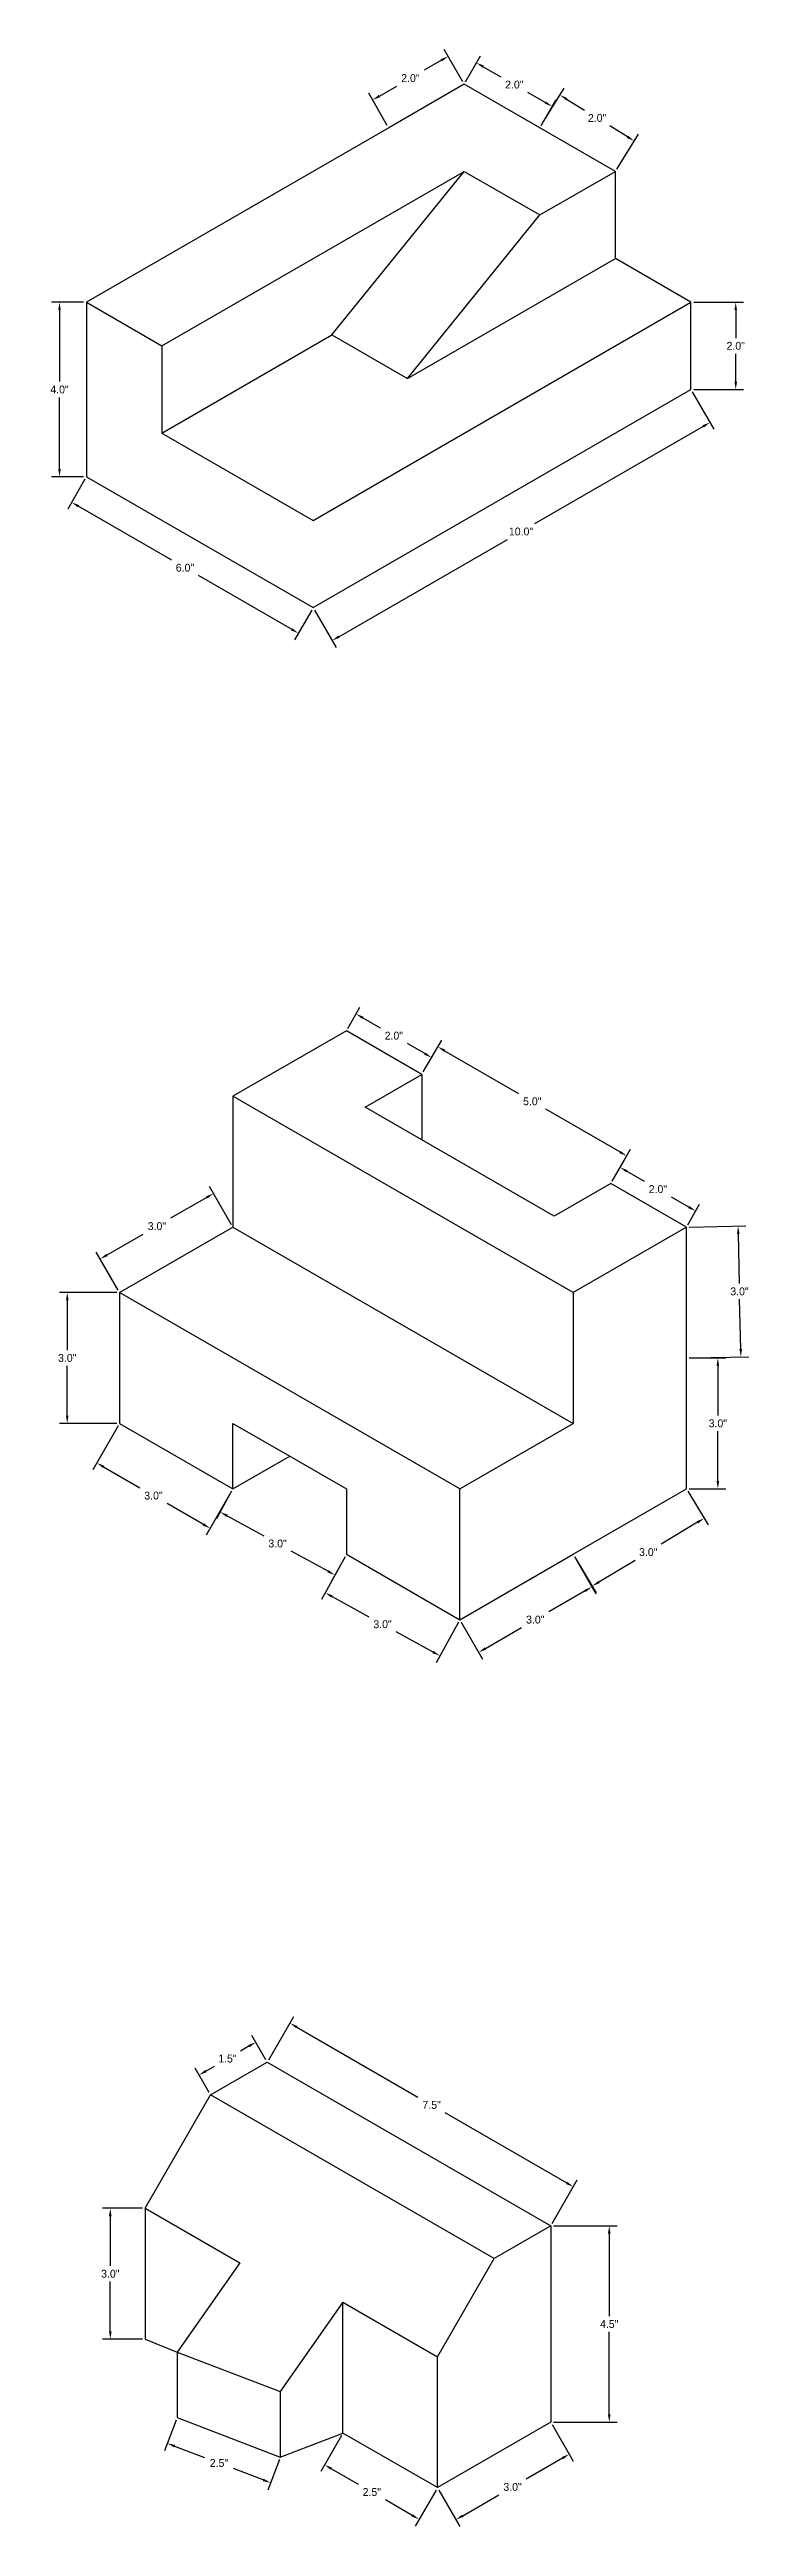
# Model space of a CAD drawing. Header units: inches. Extents: x 34 to 51, y -63 to 50.
# Drawn here: x 33.8 to 49.9, y -62.5 to -5.8 of the extents above; entities that cross this region are included whole.
import ezdxf

# ---------------------------------------------------------------- set-up
doc = ezdxf.new("R2010")
doc.units = ezdxf.units.IN
doc.header["$MEASUREMENT"] = 0
doc.dimstyles.get("Standard").update_dxf_attribs({"dimtxt": 0.18, "dimasz": 0.18, "dimexe": 0.18, "dimexo": 0.0625, "dimgap": 0.09, "dimtad": 0, "dimtih": 1, "dimtoh": 1, "dimdec": 1, "dimzin": 0, "dimdsep": 46, "dimlunit": 3, "dimtxsty": 'Standard', "dimcen": 0.09, "dimadec": 1, "dimazin": 0, "dimtfac": 1, "dimtdec": 1, "dimtofl": 0, "dimtmove": 0, "dimatfit": 3, "dimfxl": 1, "dimtolj": 1, "dimtzin": 0, "dimarcsym": 0})

msp = doc.modelspace()

# ---------------------------------------------------------------- blocks, each defined once
blk = doc.blocks.new('*D49')
at = {"color": 0, "lineweight": -2}
for p, q in [((38.397, -51.523), (38.204, -51.634)), ((38.787, -51.837), (38.463, -51.277)), ((37.488, -52.587), (37.164, -52.027)), ((37.41, -52.093), (37.604, -51.981))]:
    blk.add_line(p, q, dxfattribs=at)
at = {"color": 0}
for points in [[(38.382, -51.497), (38.412, -51.549), (38.553, -51.433)], [(37.395, -52.067), (37.425, -52.119), (37.254, -52.183)]]:
    blk.add_solid(points, dxfattribs=at)
at = {"layer": 'Defpoints', "color": 0}
for p in [(38.553, -51.433), (38.818, -51.891), (37.519, -52.641)]:
    blk.add_point(p, dxfattribs=at)
at = {"color": 0, "insert": (37.904, -51.808), "char_height": 0.18, "attachment_point": 5}
blk.add_mtext('\\A1;1.5"', dxfattribs=at)
blk = doc.blocks.new('*D50')
at = {"color": 0, "lineweight": -2}
for p, q in [((38.849, -51.837), (39.426, -50.839)), ((39.492, -51.085), (42.271, -52.69)), ((45.675, -54.655), (42.895, -53.05)), ((45.345, -55.587), (45.921, -54.589))]:
    blk.add_line(p, q, dxfattribs=at)
at = {"color": 0}
for points in [[(39.507, -51.059), (39.477, -51.111), (39.336, -50.995)], [(45.69, -54.629), (45.66, -54.681), (45.831, -54.745)]]:
    blk.add_solid(points, dxfattribs=at)
at = {"layer": 'Defpoints', "color": 0}
for p in [(38.818, -51.891), (45.831, -54.745), (45.313, -55.641)]:
    blk.add_point(p, dxfattribs=at)
at = {"color": 0, "insert": (42.583, -52.87), "char_height": 0.18, "attachment_point": 5}
blk.add_mtext('\\A1;7.5"', dxfattribs=at)
blk = doc.blocks.new('*D51')
at = {"color": 0, "lineweight": -2}
for p, q in [((45.376, -55.641), (46.834, -55.641)), ((46.654, -55.821), (46.654, -57.711)), ((46.654, -59.961), (46.654, -58.071)), ((45.376, -60.141), (46.834, -60.141))]:
    blk.add_line(p, q, dxfattribs=at)
at = {"color": 0}
for points in [[(46.624, -55.821), (46.684, -55.821), (46.654, -55.641)], [(46.624, -59.961), (46.684, -59.961), (46.654, -60.141)]]:
    blk.add_solid(points, dxfattribs=at)
at = {"layer": 'Defpoints', "color": 0}
for p in [(45.313, -55.641), (45.313, -60.141), (46.654, -60.141)]:
    blk.add_point(p, dxfattribs=at)
at = {"color": 0, "insert": (46.654, -57.891), "char_height": 0.18, "attachment_point": 5}
blk.add_mtext('\\A1;4.5"', dxfattribs=at)
blk = doc.blocks.new('*D52')
at = {"color": 0, "lineweight": -2}
for p, q in [((45.345, -60.196), (45.827, -61.031)), ((45.581, -60.965), (44.749, -61.445)), ((42.747, -61.696), (43.229, -62.531)), ((43.295, -62.285), (44.126, -61.805))]:
    blk.add_line(p, q, dxfattribs=at)
at = {"color": 0}
for points in [[(45.566, -60.939), (45.596, -60.991), (45.737, -60.875)], [(43.28, -62.259), (43.31, -62.311), (43.139, -62.375)]]:
    blk.add_solid(points, dxfattribs=at)
at = {"layer": 'Defpoints', "color": 0}
for p in [(45.313, -60.141), (42.715, -61.641), (43.139, -62.375)]:
    blk.add_point(p, dxfattribs=at)
at = {"color": 0, "insert": (44.438, -61.625), "char_height": 0.18, "attachment_point": 5}
blk.add_mtext('\\A1;3.0"', dxfattribs=at)
blk = doc.blocks.new('*D53')
at = {"color": 0, "lineweight": -2}
for p, q in [((40.519, -60.446), (40.041, -61.274)), ((40.287, -61.208), (40.901, -61.563)), ((42.684, -61.696), (42.206, -62.524)), ((42.14, -62.278), (41.525, -61.923))]:
    blk.add_line(p, q, dxfattribs=at)
at = {"color": 0}
for points in [[(40.302, -61.182), (40.272, -61.234), (40.131, -61.118)], [(42.155, -62.252), (42.125, -62.304), (42.296, -62.368)]]:
    blk.add_solid(points, dxfattribs=at)
at = {"layer": 'Defpoints', "color": 0}
for p in [(40.55, -60.391), (40.131, -61.118), (42.715, -61.641)]:
    blk.add_point(p, dxfattribs=at)
at = {"color": 0, "insert": (41.213, -61.743), "char_height": 0.18, "attachment_point": 5}
blk.add_mtext('\\A1;2.5"', dxfattribs=at)
blk = doc.blocks.new('*D54')
at = {"color": 0, "lineweight": -2}
for p, q in [((36.728, -60.096), (36.462, -60.794)), ((36.694, -60.69), (37.379, -60.951)), ((38.724, -61.464), (38.039, -61.203)), ((39.094, -60.998), (38.828, -61.696))]:
    blk.add_line(p, q, dxfattribs=at)
at = {"color": 0}
for points in [[(36.705, -60.662), (36.683, -60.718), (36.526, -60.626)], [(38.734, -61.436), (38.713, -61.492), (38.892, -61.528)]]:
    blk.add_solid(points, dxfattribs=at)
at = {"layer": 'Defpoints', "color": 0}
for p in [(36.75, -60.037), (36.526, -60.626), (39.116, -60.939)]:
    blk.add_point(p, dxfattribs=at)
at = {"color": 0, "insert": (37.709, -61.077), "char_height": 0.18, "attachment_point": 5}
blk.add_mtext('\\A1;2.5"', dxfattribs=at)
blk = doc.blocks.new('*D55')
at = {"color": 0, "lineweight": -2}
for p, q in [((35.957, -55.239), (35.039, -55.239)), ((35.219, -55.419), (35.219, -56.559)), ((35.219, -58.059), (35.219, -56.919)), ((35.957, -58.239), (35.039, -58.239))]:
    blk.add_line(p, q, dxfattribs=at)
at = {"color": 0}
for points in [[(35.189, -55.419), (35.249, -55.419), (35.219, -55.239)], [(35.189, -58.059), (35.249, -58.059), (35.219, -58.239)]]:
    blk.add_solid(points, dxfattribs=at)
at = {"layer": 'Defpoints', "color": 0}
for p in [(36.019, -55.239), (35.219, -58.239), (36.019, -58.239)]:
    blk.add_point(p, dxfattribs=at)
at = {"color": 0, "insert": (35.219, -56.739), "char_height": 0.18, "attachment_point": 5}
blk.add_mtext('\\A1;3.0"', dxfattribs=at)
blk = doc.blocks.new('*D36')
at = {"color": 0, "lineweight": -2}
for p, q in [((35.37, -34.249), (34.052, -34.249)), ((34.232, -34.429), (34.232, -35.569)), ((34.232, -37.069), (34.232, -35.929)), ((35.37, -37.249), (34.052, -37.249))]:
    blk.add_line(p, q, dxfattribs=at)
at = {"color": 0}
for points in [[(34.202, -34.429), (34.262, -34.429), (34.232, -34.249)], [(34.202, -37.069), (34.262, -37.069), (34.232, -37.249)]]:
    blk.add_solid(points, dxfattribs=at)
at = {"layer": 'Defpoints', "color": 0}
for p in [(35.433, -34.249), (34.232, -37.249), (35.433, -37.249)]:
    blk.add_point(p, dxfattribs=at)
at = {"color": 0, "insert": (34.232, -35.749), "char_height": 0.18, "attachment_point": 5}
blk.add_mtext('\\A1;3.0"', dxfattribs=at)
blk = doc.blocks.new('*D37')
at = {"color": 0, "lineweight": -2}
for p, q in [((45.856, -40.303), (46.347, -41.153)), ((46.101, -41.087), (45.27, -41.567)), ((43.258, -41.803), (43.749, -42.653)), ((43.815, -42.407), (44.646, -41.927))]:
    blk.add_line(p, q, dxfattribs=at)
at = {"color": 0}
for points in [[(46.086, -41.061), (46.116, -41.113), (46.257, -40.997)], [(43.8, -42.381), (43.83, -42.433), (43.659, -42.497)]]:
    blk.add_solid(points, dxfattribs=at)
at = {"layer": 'Defpoints', "color": 0}
for p in [(45.825, -40.249), (46.257, -40.997), (43.227, -41.749)]:
    blk.add_point(p, dxfattribs=at)
at = {"color": 0, "insert": (44.958, -41.747), "char_height": 0.18, "attachment_point": 5}
blk.add_mtext('\\A1;3.0"', dxfattribs=at)
blk = doc.blocks.new('*D38')
at = {"color": 0, "lineweight": -2}
for p, q in [((48.456, -38.802), (48.925, -39.577)), ((48.677, -39.516), (47.845, -40.02)), ((45.889, -40.356), (46.358, -41.131)), ((46.419, -40.884), (47.251, -40.38))]:
    blk.add_line(p, q, dxfattribs=at)
at = {"color": 0}
for points in [[(48.662, -39.491), (48.693, -39.542), (48.831, -39.423)], [(46.403, -40.858), (46.434, -40.91), (46.265, -40.977)]]:
    blk.add_solid(points, dxfattribs=at)
at = {"layer": 'Defpoints', "color": 0}
for p in [(48.423, -38.749), (48.831, -39.423), (45.856, -40.303)]:
    blk.add_point(p, dxfattribs=at)
at = {"color": 0, "insert": (47.548, -40.2), "char_height": 0.18, "attachment_point": 5}
blk.add_mtext('\\A1;3.0"', dxfattribs=at)
blk = doc.blocks.new('*D39')
at = {"color": 0, "lineweight": -2}
for p, q in [((48.486, -35.749), (49.323, -35.749)), ((49.143, -35.929), (49.143, -37.069)), ((49.143, -38.569), (49.143, -37.429)), ((48.486, -38.749), (49.323, -38.749))]:
    blk.add_line(p, q, dxfattribs=at)
at = {"color": 0}
for points in [[(49.113, -35.929), (49.173, -35.929), (49.143, -35.749)], [(49.113, -38.569), (49.173, -38.569), (49.143, -38.749)]]:
    blk.add_solid(points, dxfattribs=at)
at = {"layer": 'Defpoints', "color": 0}
for p in [(48.423, -35.749), (49.143, -35.749), (48.423, -38.749)]:
    blk.add_point(p, dxfattribs=at)
at = {"color": 0, "insert": (49.143, -37.249), "char_height": 0.18, "attachment_point": 5}
blk.add_mtext('\\A1;3.0"', dxfattribs=at)
blk = doc.blocks.new('*D40')
at = {"color": 0, "lineweight": -2}
for p, q in [((48.486, -32.748), (49.788, -32.72)), ((49.612, -32.904), (49.635, -34.044)), ((49.667, -35.544), (49.643, -34.404)), ((48.548, -35.748), (49.85, -35.72))]:
    blk.add_line(p, q, dxfattribs=at)
at = {"color": 0}
for points in [[(49.642, -32.904), (49.582, -32.905), (49.608, -32.724)], [(49.697, -35.544), (49.637, -35.545), (49.67, -35.724)]]:
    blk.add_solid(points, dxfattribs=at)
at = {"layer": 'Defpoints', "color": 0}
for p in [(48.423, -32.749), (48.486, -35.749), (49.67, -35.724)]:
    blk.add_point(p, dxfattribs=at)
at = {"color": 0, "insert": (49.639, -34.224), "char_height": 0.18, "attachment_point": 5}
blk.add_mtext('\\A1;3.0"', dxfattribs=at)
blk = doc.blocks.new('*D41')
at = {"color": 0, "lineweight": -2}
for p, q in [((40.66, -28.195), (40.941, -27.709)), ((41.007, -27.954), (41.405, -28.184)), ((42.427, -28.774), (42.029, -28.544)), ((42.392, -29.195), (42.673, -28.709))]:
    blk.add_line(p, q, dxfattribs=at)
at = {"color": 0}
for points in [[(41.022, -27.928), (40.992, -27.98), (40.851, -27.864)], [(42.442, -28.748), (42.412, -28.8), (42.583, -28.864)]]:
    blk.add_solid(points, dxfattribs=at)
at = {"layer": 'Defpoints', "color": 0}
for p in [(40.629, -28.249), (42.583, -28.864), (42.361, -29.249)]:
    blk.add_point(p, dxfattribs=at)
at = {"color": 0, "insert": (41.717, -28.364), "char_height": 0.18, "attachment_point": 5}
blk.add_mtext('\\A1;2.0"', dxfattribs=at)
blk = doc.blocks.new('*D42')
at = {"color": 0, "lineweight": -2}
for p, q in [((42.392, -29.195), (42.815, -28.462)), ((42.881, -28.708), (44.578, -29.688)), ((46.899, -31.028), (45.202, -30.048)), ((46.722, -31.695), (47.145, -30.962))]:
    blk.add_line(p, q, dxfattribs=at)
at = {"color": 0}
for points in [[(42.896, -28.682), (42.866, -28.734), (42.725, -28.618)], [(46.914, -31.002), (46.884, -31.054), (47.055, -31.118)]]:
    blk.add_solid(points, dxfattribs=at)
at = {"layer": 'Defpoints', "color": 0}
for p in [(42.361, -29.249), (47.055, -31.118), (46.691, -31.749)]:
    blk.add_point(p, dxfattribs=at)
at = {"color": 0, "insert": (44.89, -29.868), "char_height": 0.18, "attachment_point": 5}
blk.add_mtext('\\A1;5.0"', dxfattribs=at)
blk = doc.blocks.new('*D43')
at = {"color": 0, "lineweight": -2}
for p, q in [((46.722, -31.695), (46.993, -31.226)), ((47.059, -31.471), (47.457, -31.701)), ((48.479, -32.291), (48.081, -32.061)), ((48.454, -32.695), (48.725, -32.226))]:
    blk.add_line(p, q, dxfattribs=at)
at = {"color": 0}
for points in [[(47.074, -31.445), (47.044, -31.497), (46.903, -31.381)], [(48.494, -32.265), (48.464, -32.317), (48.635, -32.381)]]:
    blk.add_solid(points, dxfattribs=at)
at = {"layer": 'Defpoints', "color": 0}
for p in [(46.691, -31.749), (48.423, -32.749), (48.635, -32.381)]:
    blk.add_point(p, dxfattribs=at)
at = {"color": 0, "insert": (47.769, -31.881), "char_height": 0.18, "attachment_point": 5}
blk.add_mtext('\\A1;2.0"', dxfattribs=at)
blk = doc.blocks.new('*D44')
at = {"color": 0, "lineweight": -2}
for p, q in [((37.43, -32.069), (36.599, -32.549)), ((38, -32.695), (37.496, -31.823)), ((35.144, -33.389), (35.975, -32.909)), ((35.402, -34.195), (34.898, -33.323))]:
    blk.add_line(p, q, dxfattribs=at)
at = {"color": 0}
for points in [[(37.415, -32.043), (37.445, -32.095), (37.586, -31.979)], [(35.129, -33.363), (35.159, -33.415), (34.988, -33.479)]]:
    blk.add_solid(points, dxfattribs=at)
at = {"layer": 'Defpoints', "color": 0}
for p in [(38.031, -32.749), (34.988, -33.479), (35.433, -34.249)]:
    blk.add_point(p, dxfattribs=at)
at = {"color": 0, "insert": (36.287, -32.729), "char_height": 0.18, "attachment_point": 5}
blk.add_mtext('\\A1;3.0"', dxfattribs=at)
blk = doc.blocks.new('*D45')
at = {"color": 0, "lineweight": -2}
for p, q in [((35.402, -37.303), (34.82, -38.311)), ((35.066, -38.245), (35.897, -38.725)), ((37.352, -39.565), (36.52, -39.085)), ((38, -38.803), (37.418, -39.811))]:
    blk.add_line(p, q, dxfattribs=at)
at = {"color": 0}
for points in [[(35.081, -38.219), (35.051, -38.271), (34.91, -38.155)], [(37.367, -39.539), (37.337, -39.591), (37.508, -39.655)]]:
    blk.add_solid(points, dxfattribs=at)
at = {"layer": 'Defpoints', "color": 0}
for p in [(35.433, -37.249), (38.031, -38.749), (37.508, -39.655)]:
    blk.add_point(p, dxfattribs=at)
at = {"color": 0, "insert": (36.209, -38.905), "char_height": 0.18, "attachment_point": 5}
blk.add_mtext('\\A1;3.0"', dxfattribs=at)
blk = doc.blocks.new('*D46')
at = {"color": 0, "lineweight": -2}
for p, q in [((37.97, -38.858), (37.651, -39.437)), ((37.895, -39.366), (38.737, -39.829)), ((40.209, -40.639), (39.367, -40.176)), ((40.599, -40.304), (40.28, -40.883))]:
    blk.add_line(p, q, dxfattribs=at)
at = {"color": 0}
for points in [[(37.91, -39.34), (37.881, -39.393), (37.737, -39.28)], [(40.224, -40.613), (40.195, -40.665), (40.367, -40.726)]]:
    blk.add_solid(points, dxfattribs=at)
at = {"layer": 'Defpoints', "color": 0}
for p in [(38, -38.803), (40.629, -40.249), (40.367, -40.726)]:
    blk.add_point(p, dxfattribs=at)
at = {"color": 0, "insert": (39.052, -40.003), "char_height": 0.18, "attachment_point": 5}
blk.add_mtext('\\A1;3.0"', dxfattribs=at)
blk = doc.blocks.new('*D47')
at = {"color": 0, "lineweight": -2}
for p, q in [((40.569, -40.358), (40.058, -41.288)), ((40.302, -41.217), (41.143, -41.679)), ((43.197, -41.804), (42.686, -42.733)), ((42.615, -42.489), (41.773, -42.026))]:
    blk.add_line(p, q, dxfattribs=at)
at = {"color": 0}
for points in [[(40.317, -41.191), (40.288, -41.243), (40.144, -41.13)], [(42.629, -42.462), (42.6, -42.515), (42.773, -42.575)]]:
    blk.add_solid(points, dxfattribs=at)
at = {"layer": 'Defpoints', "color": 0}
for p in [(40.599, -40.304), (43.227, -41.749), (42.773, -42.575)]:
    blk.add_point(p, dxfattribs=at)
at = {"color": 0, "insert": (41.458, -41.853), "char_height": 0.18, "attachment_point": 5}
blk.add_mtext('\\A1;3.0"', dxfattribs=at)
blk = doc.blocks.new('*D28')
at = {"color": 0, "lineweight": -2}
for p, q in [((42.807, -6.007), (42.409, -6.237)), ((43.299, -6.499), (42.873, -5.761)), ((41.567, -7.499), (41.141, -6.761)), ((41.387, -6.827), (41.786, -6.597))]:
    blk.add_line(p, q, dxfattribs=at)
at = {"color": 0}
for points in [[(42.792, -5.981), (42.822, -6.033), (42.963, -5.917)], [(41.372, -6.801), (41.402, -6.853), (41.231, -6.917)]]:
    blk.add_solid(points, dxfattribs=at)
at = {"layer": 'Defpoints', "color": 0}
for p in [(43.331, -6.553), (41.231, -6.917), (41.599, -7.553)]:
    blk.add_point(p, dxfattribs=at)
at = {"color": 0, "insert": (42.097, -6.417), "char_height": 0.18, "attachment_point": 5}
blk.add_mtext('\\A1;2.0"', dxfattribs=at)
blk = doc.blocks.new('*D29')
at = {"color": 0, "lineweight": -2}
for p, q in [((43.362, -6.499), (43.703, -5.909)), ((43.768, -6.155), (44.167, -6.385)), ((45.189, -6.975), (44.79, -6.745)), ((45.094, -7.499), (45.435, -6.909))]:
    blk.add_line(p, q, dxfattribs=at)
at = {"color": 0}
for points in [[(43.783, -6.129), (43.753, -6.181), (43.613, -6.065)], [(45.204, -6.949), (45.174, -7.001), (45.345, -7.065)]]:
    blk.add_solid(points, dxfattribs=at)
at = {"layer": 'Defpoints', "color": 0}
for p in [(43.331, -6.553), (45.345, -7.065), (45.063, -7.553)]:
    blk.add_point(p, dxfattribs=at)
at = {"color": 0, "insert": (44.479, -6.565), "char_height": 0.18, "attachment_point": 5}
blk.add_mtext('\\A1;2.0"', dxfattribs=at)
blk = doc.blocks.new('*D30')
at = {"color": 0, "lineweight": -2}
for p, q in [((45.127, -7.446), (45.62, -6.65)), ((45.678, -6.898), (46.085, -7.15)), ((47.073, -7.763), (46.666, -7.51)), ((46.828, -8.5), (47.321, -7.704))]:
    blk.add_line(p, q, dxfattribs=at)
at = {"color": 0}
for points in [[(45.694, -6.873), (45.662, -6.924), (45.525, -6.803)], [(47.089, -7.737), (47.057, -7.788), (47.226, -7.857)]]:
    blk.add_solid(points, dxfattribs=at)
at = {"layer": 'Defpoints', "color": 0}
for p in [(45.094, -7.499), (47.226, -7.857), (46.795, -8.553)]:
    blk.add_point(p, dxfattribs=at)
at = {"color": 0, "insert": (46.376, -7.33), "char_height": 0.18, "attachment_point": 5}
blk.add_mtext('\\A1;2.0"', dxfattribs=at)
blk = doc.blocks.new('*D32')
at = {"color": 0, "lineweight": -2}
for p, q in [((48.589, -11.553), (49.733, -11.553)), ((49.553, -11.733), (49.553, -12.373)), ((49.553, -13.373), (49.553, -12.733)), ((48.589, -13.553), (49.733, -13.553))]:
    blk.add_line(p, q, dxfattribs=at)
at = {"color": 0}
for points in [[(49.523, -11.733), (49.583, -11.733), (49.553, -11.553)], [(49.523, -13.373), (49.583, -13.373), (49.553, -13.553)]]:
    blk.add_solid(points, dxfattribs=at)
at = {"layer": 'Defpoints', "color": 0}
for p in [(48.527, -11.553), (48.527, -13.553), (49.553, -13.553)]:
    blk.add_point(p, dxfattribs=at)
at = {"color": 0, "insert": (49.553, -12.553), "char_height": 0.18, "attachment_point": 5}
blk.add_mtext('\\A1;2.0"', dxfattribs=at)
blk = doc.blocks.new('*D33')
at = {"color": 0, "lineweight": -2}
for p, q in [((48.558, -13.607), (49.053, -14.464)), ((48.807, -14.398), (44.944, -16.628)), ((40.458, -19.218), (44.321, -16.988)), ((39.898, -18.607), (40.392, -19.464))]:
    blk.add_line(p, q, dxfattribs=at)
at = {"color": 0}
for points in [[(48.792, -14.372), (48.822, -14.424), (48.963, -14.308)], [(40.443, -19.192), (40.473, -19.244), (40.302, -19.308)]]:
    blk.add_solid(points, dxfattribs=at)
at = {"layer": 'Defpoints', "color": 0}
for p in [(48.527, -13.553), (48.963, -14.308), (39.867, -18.553)]:
    blk.add_point(p, dxfattribs=at)
at = {"color": 0, "insert": (44.632, -16.808), "char_height": 0.18, "attachment_point": 5}
blk.add_mtext('\\A1;10.0"', dxfattribs=at)
blk = doc.blocks.new('*D34')
at = {"color": 0, "lineweight": -2}
for p, q in [((34.639, -15.607), (34.243, -16.294)), ((34.489, -16.228), (36.619, -17.458)), ((39.373, -19.048), (37.243, -17.818)), ((39.835, -18.607), (39.439, -19.294))]:
    blk.add_line(p, q, dxfattribs=at)
at = {"color": 0}
for points in [[(34.504, -16.202), (34.474, -16.254), (34.333, -16.138)], [(39.388, -19.022), (39.358, -19.074), (39.529, -19.138)]]:
    blk.add_solid(points, dxfattribs=at)
at = {"layer": 'Defpoints', "color": 0}
for p in [(34.67, -15.553), (39.867, -18.553), (39.529, -19.138)]:
    blk.add_point(p, dxfattribs=at)
at = {"color": 0, "insert": (36.931, -17.638), "char_height": 0.18, "attachment_point": 5}
blk.add_mtext('\\A1;6.0"', dxfattribs=at)
blk = doc.blocks.new('*D35')
at = {"color": 0, "lineweight": -2}
for p, q in [((34.608, -11.553), (33.875, -11.553)), ((34.055, -11.733), (34.055, -13.373)), ((34.055, -15.373), (34.055, -13.733)), ((34.608, -15.553), (33.875, -15.553))]:
    blk.add_line(p, q, dxfattribs=at)
at = {"color": 0}
for points in [[(34.025, -11.733), (34.085, -11.733), (34.055, -11.553)], [(34.025, -15.373), (34.085, -15.373), (34.055, -15.553)]]:
    blk.add_solid(points, dxfattribs=at)
at = {"layer": 'Defpoints', "color": 0}
for p in [(34.67, -11.553), (34.055, -15.553), (34.67, -15.553)]:
    blk.add_point(p, dxfattribs=at)
at = {"color": 0, "insert": (34.055, -13.553), "char_height": 0.18, "attachment_point": 5}
blk.add_mtext('\\A1;4.0"', dxfattribs=at)

# ---------------------------------------------------------------- dimensions: what is measured, and where the dimension line sits
for p1, p2, distance, picture, middle in [((43.331, -6.553), (41.599, -7.553), -0.735, '*D28', (42.097, -6.417)), ((43.331, -6.553), (45.063, -7.553), 0.564, '*D29', (44.479, -6.565)), ((45.094, -7.499), (46.795, -8.553), 0.819, '*D30', (46.376, -7.33)), ((34.67, -11.553), (34.67, -15.553), -0.615, '*D35', (34.055, -13.553)), ((48.527, -11.553), (48.527, -13.553), 1.026, '*D32', (49.553, -12.553)), ((39.867, -18.553), (48.527, -13.553), -0.871, '*D33', (44.632, -16.808)), ((34.67, -15.553), (39.867, -18.553), -0.675, '*D34', (36.931, -17.638)), ((40.629, -28.249), (42.361, -29.249), 0.444, '*D41', (41.717, -28.364)), ((42.361, -29.249), (46.691, -31.749), 0.728, '*D42', (44.89, -29.868)), ((46.691, -31.749), (48.423, -32.749), 0.424, '*D43', (47.769, -31.881)), ((38.031, -32.749), (35.433, -34.249), -0.889, '*D44', (36.287, -32.729)), ((48.423, -32.749), (48.486, -35.749), 1.185, '*D40', (49.639, -34.224)), ((35.433, -34.249), (35.433, -37.249), -1.201, '*D36', (34.232, -35.749)), ((48.423, -38.749), (48.423, -35.749), -0.72, '*D39', (49.143, -37.249)), ((35.433, -37.249), (38.031, -38.749), -1.046, '*D45', (36.209, -38.905)), ((38, -38.803), (40.629, -40.249), -0.544, '*D46', (39.052, -40.003)), ((45.856, -40.303), (48.423, -38.749), -0.788, '*D38', (47.548, -40.2)), ((40.599, -40.304), (43.227, -41.749), -0.943, '*D47', (41.458, -41.853)), ((43.227, -41.749), (45.825, -40.249), -0.864, '*D37', (44.958, -41.747)), ((38.818, -51.891), (45.313, -55.641), 1.035, '*D50', (42.583, -52.87)), ((37.519, -52.641), (38.818, -51.891), 0.53, '*D49', (37.904, -51.808)), ((36.019, -55.239), (36.019, -58.239), -0.8, '*D55', (35.219, -56.739)), ((45.313, -55.641), (45.313, -60.141), 1.34, '*D51', (46.654, -57.891)), ((39.116, -60.939), (36.75, -60.037), 0.63, '*D54', (37.709, -61.077)), ((45.313, -60.141), (42.715, -61.641), 0.847, '*D52', (44.438, -61.625)), ((42.715, -61.641), (40.55, -60.391), 0.839, '*D53', (41.213, -61.743))]:
    dim = msp.add_aligned_dim(p1=p1, p2=p2, distance=distance, dimstyle='Standard')
    dim.commit()
    dim.dimension.update_dxf_attribs({"geometry": picture, "text_midpoint": middle})

# ---------------------------------------------------------------- linework, layer by layer
for p, q in [((43.331, -6.553), (41.599, -7.553)), ((45.063, -7.553), (43.331, -6.553)), ((41.599, -7.553), (34.67, -11.553)), ((46.795, -8.553), (45.063, -7.553)), ((36.403, -12.553), (43.331, -8.553)), ((40.3, -12.303), (43.331, -8.553)), ((43.331, -8.553), (45.063, -9.553)), ((45.063, -9.553), (46.795, -8.553)), ((46.795, -10.553), (46.795, -8.553)), ((42.032, -13.303), (45.063, -9.553)), ((42.032, -13.303), (46.795, -10.553)), ((48.527, -11.553), (46.795, -10.553)), ((34.67, -11.553), (34.67, -15.553)), ((34.67, -11.553), (36.403, -12.553)), ((39.867, -16.553), (48.527, -11.553)), ((48.527, -13.553), (48.527, -11.553)), ((36.403, -14.553), (40.3, -12.303)), ((40.3, -12.303), (42.032, -13.303)), ((36.403, -12.553), (36.403, -14.553)), ((39.867, -18.553), (48.527, -13.553)), ((36.403, -14.553), (39.867, -16.553)), ((34.67, -15.553), (39.867, -18.553)), ((40.629, -28.249), (38.031, -29.749)), ((42.361, -29.249), (40.629, -28.249)), ((41.062, -29.999), (42.361, -29.249)), ((42.361, -29.249), (42.361, -30.749)), ((38.031, -29.749), (38.031, -32.749)), ((45.825, -34.249), (38.031, -29.749)), ((42.361, -30.749), (41.062, -29.999)), ((45.392, -32.499), (42.361, -30.749)), ((46.691, -31.749), (45.392, -32.499)), ((48.423, -32.749), (46.691, -31.749)), ((35.433, -34.249), (38.031, -32.749)), ((38.031, -32.749), (45.825, -37.249)), ((48.423, -32.749), (45.825, -34.249)), ((48.423, -35.749), (48.423, -32.749)), ((35.433, -34.249), (35.433, -37.249)), ((43.227, -38.749), (35.433, -34.249)), ((45.825, -34.249), (45.825, -37.249)), ((48.423, -38.749), (48.423, -35.749)), ((35.433, -37.249), (38.031, -38.749)), ((38.031, -38.749), (38.031, -37.249)), ((38.031, -37.249), (39.33, -37.999)), ((43.227, -38.749), (45.825, -37.249)), ((38.031, -38.749), (39.33, -37.999)), ((39.33, -37.999), (40.629, -38.749)), ((40.629, -38.749), (40.629, -40.249)), ((43.227, -41.749), (43.227, -38.749)), ((45.825, -40.249), (48.423, -38.749)), ((40.629, -40.249), (43.227, -41.749)), ((43.227, -41.749), (45.825, -40.249)), ((37.519, -52.641), (38.818, -51.891)), ((38.818, -51.891), (45.313, -55.641)), ((36.019, -55.239), (37.519, -52.641)), ((44.014, -56.391), (37.519, -52.641)), ((36.019, -55.239), (36.019, -58.239)), ((36.019, -55.239), (38.184, -56.489)), ((45.313, -55.641), (44.014, -56.391)), ((45.313, -55.641), (45.313, -60.141)), ((38.184, -56.489), (36.75, -58.537)), ((38.184, -56.489), (38.184, -56.489)), ((42.715, -58.641), (44.014, -56.391)), ((40.55, -57.391), (39.116, -59.439)), ((40.55, -60.391), (40.55, -57.391)), ((40.55, -57.391), (42.715, -58.641)), ((36.019, -58.239), (36.75, -58.537)), ((36.75, -58.537), (39.116, -59.439)), ((36.75, -58.537), (36.75, -60.037)), ((42.715, -61.641), (42.715, -58.641)), ((39.116, -59.439), (39.116, -60.939)), ((36.75, -60.037), (39.116, -60.939)), ((45.313, -60.141), (42.715, -61.641)), ((39.116, -60.939), (40.55, -60.391)), ((42.715, -61.641), (40.55, -60.391))]:
    msp.add_line(p, q)

msp.set_redraw_order([(e.dxf.handle, doc.entitydb.next_handle()) for e in msp.query("TEXT MTEXT ATTDEF DIMENSION ARC_DIMENSION")])  # texts and dimensions are drawn at this point

doc.saveas('drawing.dxf')
